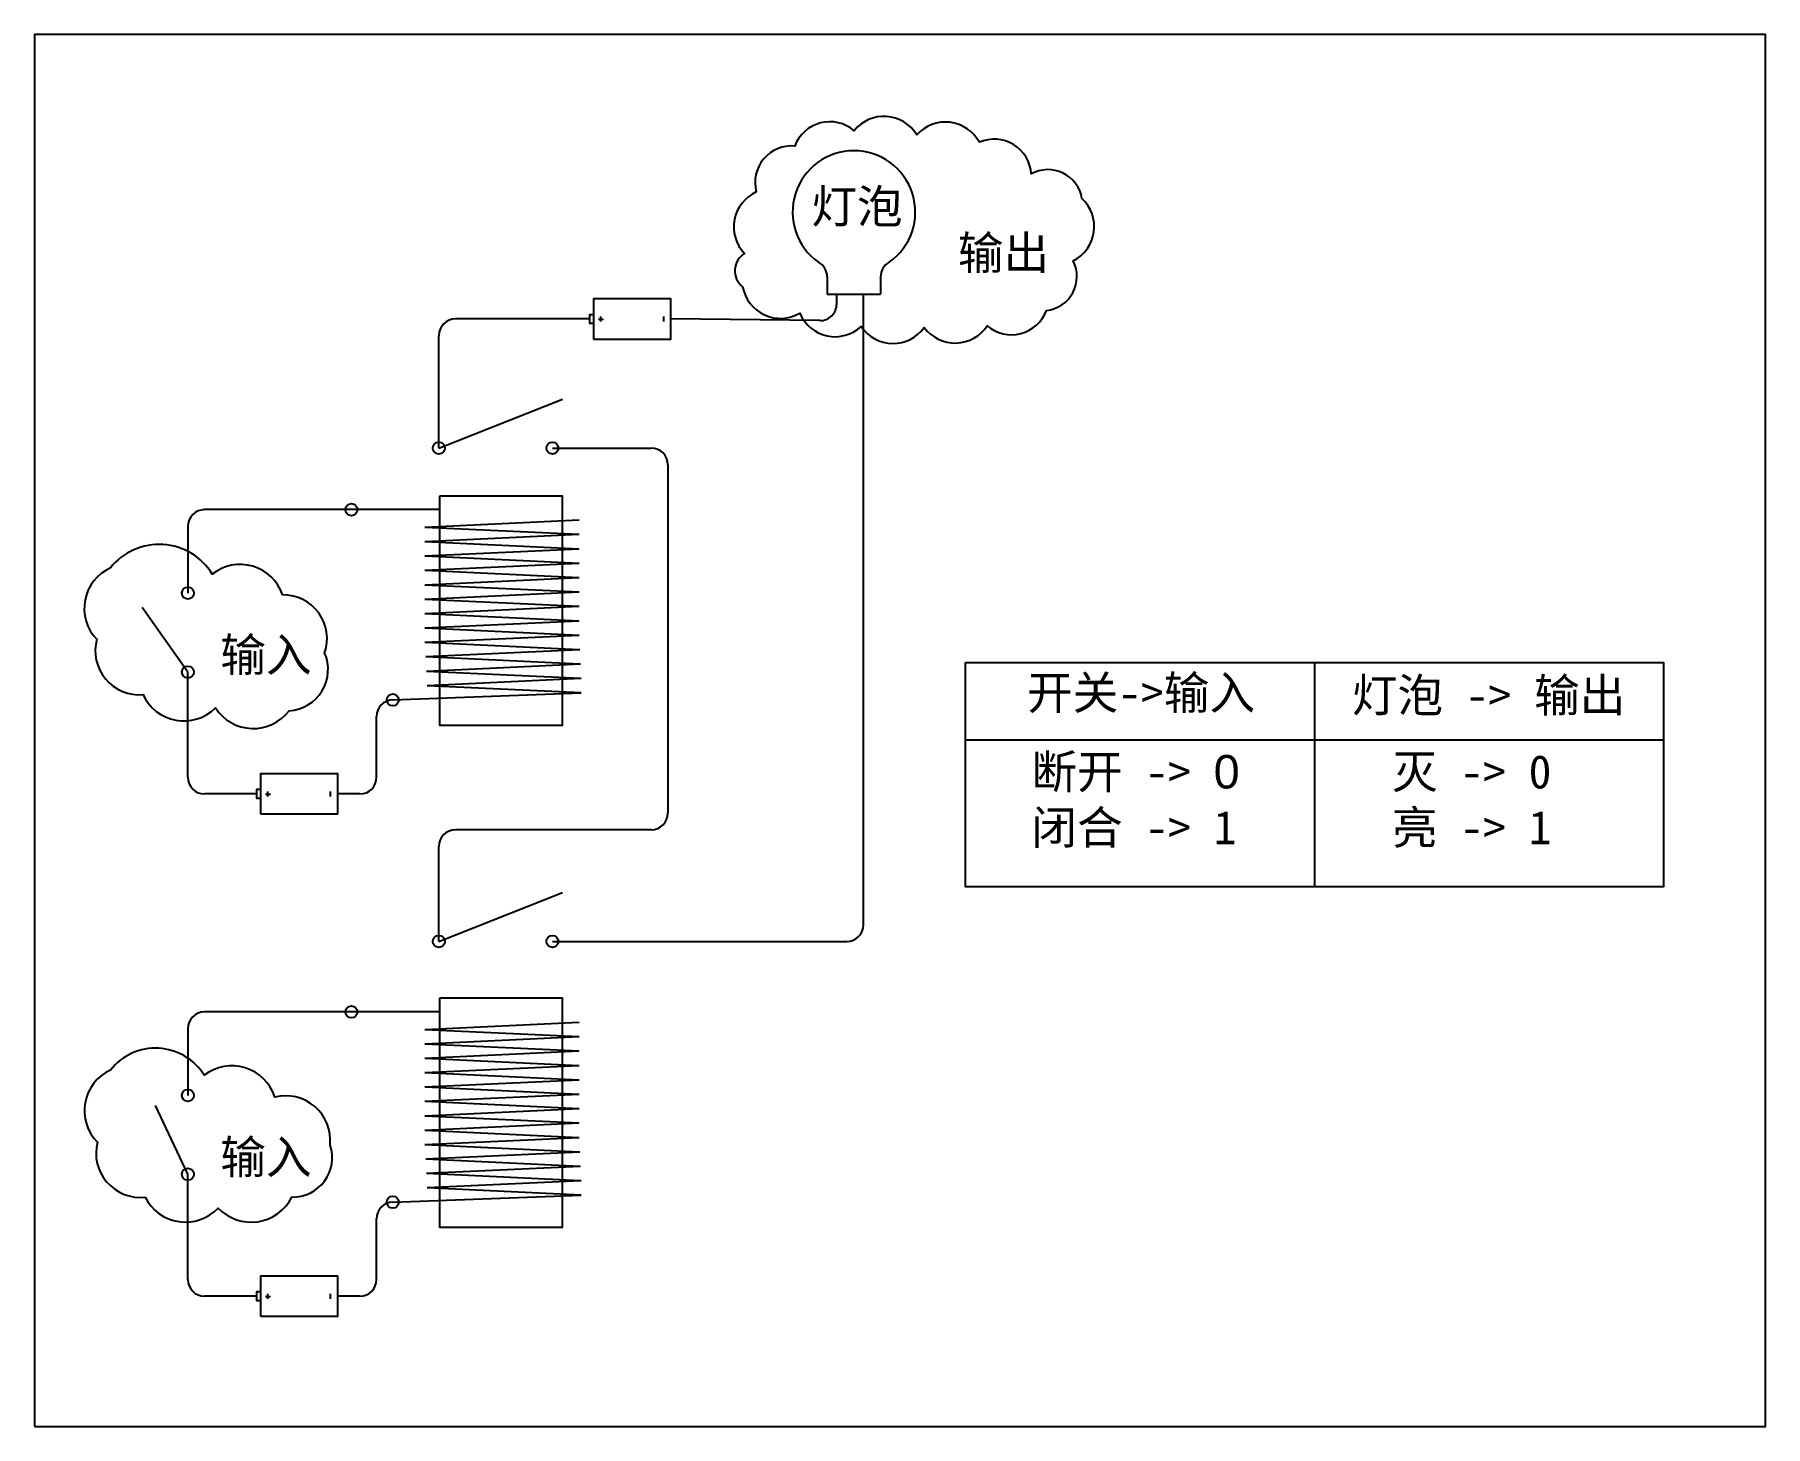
# Model space of a CAD drawing. Header units: inches. Extents: x -6 to 965, y -428 to -142.
# Drawn here: x 61.42 to 82.12, y -176.33 to -159.68 of the extents above; entities that cross this region are included whole.
import ezdxf

# ---------------------------------------------------------------- set-up
doc = ezdxf.new("R2010")
doc.units = ezdxf.units.IN
doc.header["$MEASUREMENT"] = 0
doc.styles.get("Standard").update_dxf_attribs({"font": 'arial.ttf'})

msp = doc.modelspace()

# ---------------------------------------------------------------- texts
at = {"char_height": 0.4, "attachment_point": 1}
for s, width, insert in [('{\\fSimSun|b0|i0|c134|p2;灯泡}', 1.70212, (70.707, -161.535)), ('{\\fSimSun|b0|i0|c134|p2;输出}', 1.04897, (72.459, -162.091)), ('{\\fSimSun|b0|i0|c134|p2;输入}', 1.44688, (63.639, -166.899)), ('{\\fSimSun|b0|i0|c134|p2;开关->输入}', 3.83733, (73.286, -167.352)), ('{\\fSimSun|b0|i0|c134|p2;灯泡 -> 输出}', 3.83733, (77.17, -167.382)), ('{\\fSimSun|b0|i0|c134|p2;断开 -> }0\\P{\\fSimSun|b0|i0|c134|p2;闭合 -> 1 }', 3.83733, (73.338, -168.298)), ('{\\fSimSun|b0|i0|c134|p2;灭 -> 0 \\P亮 -> 1 }', 3.83733, (77.65, -168.298)), ('{\\fSimSun|b0|i0|c134|p2;输入}', 1.51923, (63.639, -172.906))]:
    msp.add_mtext_dynamic_manual_height_columns(s, width=width, gutter_width=1, heights=[0], dxfattribs=dict(at, insert=insert))

# ---------------------------------------------------------------- linework, layer by layer
for p, q in [((70.896, -162.579), (70.896, -162.787)), ((71.535, -162.579), (71.535, -162.787)), ((70.896, -162.787), (71.535, -162.787)), ((71.01, -162.902), (71.01, -162.787)), ((71.331, -170.327), (71.331, -162.787)), ((68.054, -163.082), (66.452, -163.082)), ((68.161, -163.085), (68.221, -163.085)), ((68.191, -163.114), (68.191, -163.052)), ((68.941, -163.114), (68.941, -163.052)), ((70.808, -163.102), (69.024, -163.082)), ((66.252, -164.626), (66.252, -163.282)), ((66.252, -164.626), (67.731, -164.043)), ((67.61, -164.626), (68.792, -164.626)), ((68.992, -164.826), (68.992, -168.991)), ((63.252, -165.563), (63.252, -166.361)), ((66.265, -165.363), (63.452, -165.363)), ((67.93, -165.49), (66.087, -165.576)), ((67.93, -165.662), (66.087, -165.576)), ((67.93, -165.662), (66.087, -165.748)), ((67.93, -165.834), (66.087, -165.748)), ((67.93, -165.834), (66.087, -165.92)), ((67.93, -166.006), (66.087, -165.92)), ((67.93, -166.006), (66.087, -166.092)), ((67.93, -166.179), (66.087, -166.092)), ((67.93, -166.179), (66.087, -166.265)), ((67.93, -166.351), (66.087, -166.265)), ((67.93, -166.351), (66.087, -166.437)), ((63.252, -167.305), (62.706, -166.535)), ((67.93, -166.523), (66.087, -166.437)), ((67.93, -166.523), (66.087, -166.609)), ((67.93, -166.695), (66.087, -166.609)), ((67.93, -166.695), (66.087, -166.781)), ((67.93, -166.867), (66.087, -166.781)), ((67.93, -166.867), (66.087, -166.953)), ((67.93, -167.039), (66.087, -166.953)), ((67.938, -167.039), (66.095, -167.125)), ((67.938, -167.211), (66.095, -167.125)), ((67.946, -167.211), (66.103, -167.297)), ((76.724, -167.193), (76.724, -169.876)), ((63.252, -168.564), (63.252, -167.305)), ((67.946, -167.383), (66.103, -167.297)), ((67.954, -167.383), (66.111, -167.469)), ((65.701, -167.639), (67.954, -167.555)), ((67.954, -167.555), (66.111, -167.469)), ((65.508, -168.564), (65.508, -167.838)), ((72.552, -168.115), (80.896, -168.115)), ((64.071, -168.764), (63.452, -168.764)), ((64.178, -168.766), (64.238, -168.766)), ((64.208, -168.795), (64.208, -168.733)), ((64.958, -168.795), (64.958, -168.733)), ((65.308, -168.764), (65.041, -168.764)), ((68.792, -169.191), (66.452, -169.191)), ((66.252, -170.527), (66.252, -169.391)), ((66.252, -170.527), (67.731, -169.944)), ((67.61, -170.527), (71.131, -170.527)), ((63.252, -171.571), (63.252, -172.369)), ((66.265, -171.371), (63.452, -171.371)), ((67.93, -171.497), (66.087, -171.583)), ((67.93, -171.669), (66.087, -171.583)), ((67.93, -171.669), (66.087, -171.755)), ((67.93, -171.842), (66.087, -171.755)), ((67.93, -171.842), (66.087, -171.928)), ((67.93, -172.014), (66.087, -171.928)), ((67.93, -172.014), (66.087, -172.1)), ((67.93, -172.186), (66.087, -172.1)), ((67.93, -172.186), (66.087, -172.272)), ((67.93, -172.358), (66.087, -172.272)), ((67.93, -172.358), (66.087, -172.444)), ((63.252, -173.312), (62.864, -172.49)), ((67.93, -172.53), (66.087, -172.444)), ((67.93, -172.53), (66.087, -172.616)), ((67.93, -172.703), (66.087, -172.616)), ((67.93, -172.703), (66.087, -172.789)), ((67.93, -172.875), (66.087, -172.789)), ((67.93, -172.875), (66.087, -172.961)), ((67.93, -173.047), (66.087, -172.961)), ((67.938, -173.047), (66.095, -173.133)), ((67.938, -173.219), (66.095, -173.133)), ((67.946, -173.218), (66.103, -173.304)), ((63.252, -174.571), (63.252, -173.312)), ((67.946, -173.391), (66.103, -173.304)), ((67.954, -173.39), (66.111, -173.476)), ((65.701, -173.646), (67.954, -173.562)), ((67.954, -173.562), (66.111, -173.476)), ((65.508, -174.571), (65.508, -173.846)), ((64.071, -174.771), (63.452, -174.771)), ((64.178, -174.773), (64.238, -174.773)), ((64.208, -174.803), (64.208, -174.741)), ((64.958, -174.803), (64.958, -174.741)), ((65.308, -174.771), (65.041, -174.771))]:
    msp.add_line(p, q)
for points in [[(61.419, -176.328), (82.115, -176.328), (82.115, -159.681), (61.419, -159.681)], [(68.105, -163.326), (68.105, -162.838), (69.024, -162.838), (69.024, -163.326)], [(68.105, -163.134), (68.105, -163.031), (68.054, -163.031), (68.054, -163.134)], [(66.265, -165.196), (67.727, -165.196), (67.727, -167.943), (66.265, -167.943)], [(72.552, -167.193), (80.896, -167.193), (80.896, -169.876), (72.552, -169.876)], [(64.122, -169.007), (64.122, -168.52), (65.041, -168.52), (65.041, -169.007)], [(64.122, -168.815), (64.122, -168.712), (64.071, -168.712), (64.071, -168.815)], [(66.265, -171.204), (67.727, -171.204), (67.727, -173.951), (66.265, -173.951)], [(64.122, -175.015), (64.122, -174.527), (65.041, -174.527), (65.041, -175.015)], [(64.122, -174.822), (64.122, -174.72), (64.071, -174.72), (64.071, -174.822)]]:
    msp.add_lwpolyline(points, close=True)
at = {"color": 85, "true_color": 0x58ba48}
for points in [[(69.885, -162.697, 0.520567), (70.569, -163.013, 0.520567), (71.303, -163.172, 0.520567), (72.057, -163.184, 0.520567), (72.81, -163.163, 0.520567), (73.518, -162.982, 0.520567), (73.839, -162.387, 0.520567), (73.943, -161.641, 0.520567), (73.337, -161.348, 0.520567), (72.716, -160.969, 0.520567), (71.967, -160.88, 0.520567), (71.218, -160.83, 0.520567), (70.509, -161.014, 0.520567), (70.049, -161.563, 0.520567), (69.908, -162.297, 0.520567)], [(62.326, -166.059, 0.520567), (62.162, -166.913, 0.520567), (62.716, -167.575, 0.520567), (63.582, -167.735, 0.520567), (64.463, -167.768, 0.520567), (64.887, -167.076, 0.520567), (64.384, -166.383, 0.520567), (63.543, -166.134, 0.520567)], [(62.326, -172.066, 0.520567), (62.169, -172.929, 0.520567), (62.74, -173.587, 0.520567), (63.614, -173.716, 0.520567), (64.494, -173.585, 0.520567), (64.952, -172.963, 0.520567), (64.29, -172.389, 0.520567), (63.447, -172.128, 0.520567)]]:
    msp.add_lwpolyline(points, format="xyb", close=True, dxfattribs=at)
for centre in [(66.252, -164.626), (67.61, -164.626), (65.207, -165.363), (63.252, -166.361), (63.252, -167.305), (65.701, -167.639), (66.252, -170.527), (67.61, -170.527), (65.207, -171.371), (63.252, -172.369), (63.252, -173.312), (65.701, -173.646)]:
    msp.add_circle(centre, 0.0719)
for centre, radius, start, end in [((71.216, -161.804), 0.734, 305.1664, 234.8336), ((70.696, -162.579), 0.2, 0, 61.0126), ((71.735, -162.579), 0.2, 118.9874, 180), ((66.452, -163.282), 0.2, 90, 180), ((70.81, -162.902), 0.2, 269.3571, 0), ((68.792, -164.826), 0.2, 0, 90), ((63.452, -165.563), 0.2, 90, 180), ((65.708, -167.838), 0.2, 92.1248, 180), ((63.452, -168.564), 0.2, 180, 270), ((65.308, -168.564), 0.2, 270, 0), ((68.792, -168.991), 0.2, 270, 0), ((66.452, -169.391), 0.2, 90, 180), ((71.131, -170.327), 0.2, 270, 0), ((63.452, -171.571), 0.2, 90, 180), ((65.708, -173.846), 0.2, 92.1248, 180), ((63.452, -174.571), 0.2, 180, 270), ((65.308, -174.571), 0.2, 270, 0)]:
    msp.add_arc(centre, radius, start, end)

msp.set_redraw_order([(e.dxf.handle, doc.entitydb.next_handle()) for e in msp.query("TEXT MTEXT ATTDEF DIMENSION ARC_DIMENSION")])  # texts and dimensions are drawn at this point

doc.saveas('drawing.dxf')
